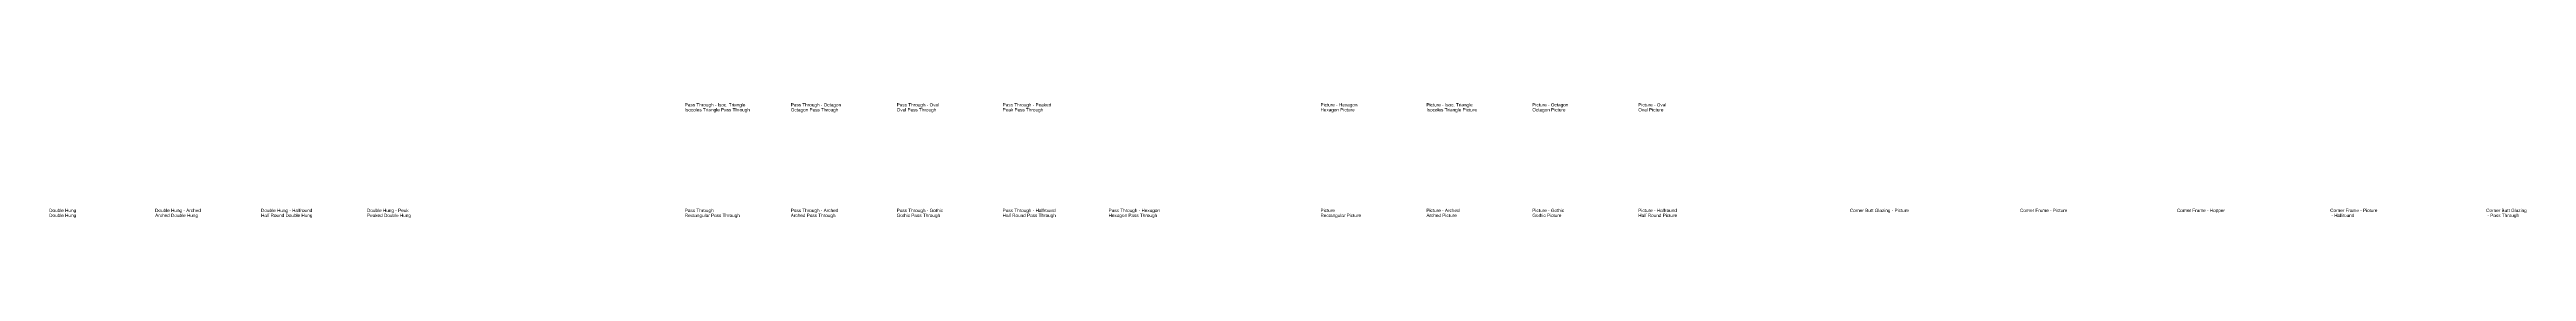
# Model space of a CAD drawing. Header units: inches. Extents: x 2 to 3369, y -111 to 1166.
# Drawn here: x 2 to 3369, y 577 to 734 of the extents above; entities that cross this region are included whole.
import ezdxf

# ---------------------------------------------------------------- set-up
doc = ezdxf.new("R2010")
doc.units = ezdxf.units.IN
doc.header["$LTSCALE"] = 0.5
doc.header["$MEASUREMENT"] = 0
doc.styles.add('Titles', font='arial.ttf', dxfattribs={"width": 0.75})

msp = doc.modelspace()

# ---------------------------------------------------------------- texts
at = {"style": 'Titles'}
for s, p in [('Pass Through - Isoc. Triangle', (865.7, 729.5)), ('Isocoles Triangle Pass Through ', (865.7, 722.7)), ('Octagon Pass Through ', (1009.7, 722.7)), ('Pass Through - Octagon', (1009.7, 729.5)), ('Oval Pass Through ', (1153.7, 722.7)), ('Pass Through - Oval', (1153.7, 729.5)), ('Pass Through - Peaked', (1297.7, 729.5)), ('Peak Pass Through ', (1297.7, 722.7)), ('Picture - Hexagon', (1729.7, 729.5)), ('Hexagon Picture ', (1729.7, 722.7)), ('Picture - Isoc. Triangle', (1873.7, 729.5)), ('Isocoles Triangle Picture ', (1873.7, 722.7)), ('Octagon Picture ', (2017.7, 722.7)), ('Picture - Octagon', (2017.7, 729.5)), ('Oval Picture ', (2161.7, 722.7)), ('Picture - Oval', (2161.7, 729.5)), ('Double Hung', (1.7, 585.5)), ('Double Hung ', (1.7, 578.7)), ('Arched Double Hung ', (145.7, 578.7)), ('Double Hung - Arched', (145.7, 585.5)), ('Double Hung - Halfround', (289.7, 585.5)), ('Half Round Double Hung ', (289.7, 578.7)), ('Double Hung - Peak', (433.7, 585.5)), ('Peaked Double Hung ', (433.7, 578.7)), ('Pass Through', (865.7, 585.5)), ('Rectangular Pass Through ', (865.7, 578.7)), ('Arched Pass Through ', (1009.7, 578.7)), ('Pass Through - Arched', (1009.7, 585.5)), ('Gothic Pass Through ', (1153.7, 578.7)), ('Pass Through - Gothic', (1153.7, 585.5)), ('Pass Through - Halfround', (1297.7, 585.5)), ('Half Round Pass Through ', (1297.7, 578.7)), ('Pass Through - Hexagon', (1441.7, 585.5)), ('Hexagon Pass Through ', (1441.7, 578.7)), ('Picture', (1729.7, 585.5)), ('Rectangular Picture ', (1729.7, 578.7)), ('Arched Picture ', (1873.7, 578.7)), ('Picture - Arched', (1873.7, 585.5)), ('Gothic Picture ', (2017.7, 578.7)), ('Picture - Gothic', (2017.7, 585.5)), ('Picture - Halfround', (2161.7, 585.5)), ('Half Round Picture ', (2161.7, 578.7)), ('Corner Butt Glazing - Picture', (2449.2, 585.5)), ('Corner Frame - Picture', (2680.5, 585.5)), ('Corner Frame - Hopper', (2893.8, 585.5)), ('Corner Frame - Picture', (3102.1, 585.5)), (' - Halfround ', (3102.1, 578.7)), ('Corner Butt Glazing', (3314.1, 585.5)), (' - Pass Through', (3314.1, 578.7))]:
    msp.add_text(s, height=4.5, dxfattribs=at).set_placement(p)

doc.saveas('drawing.dxf')
